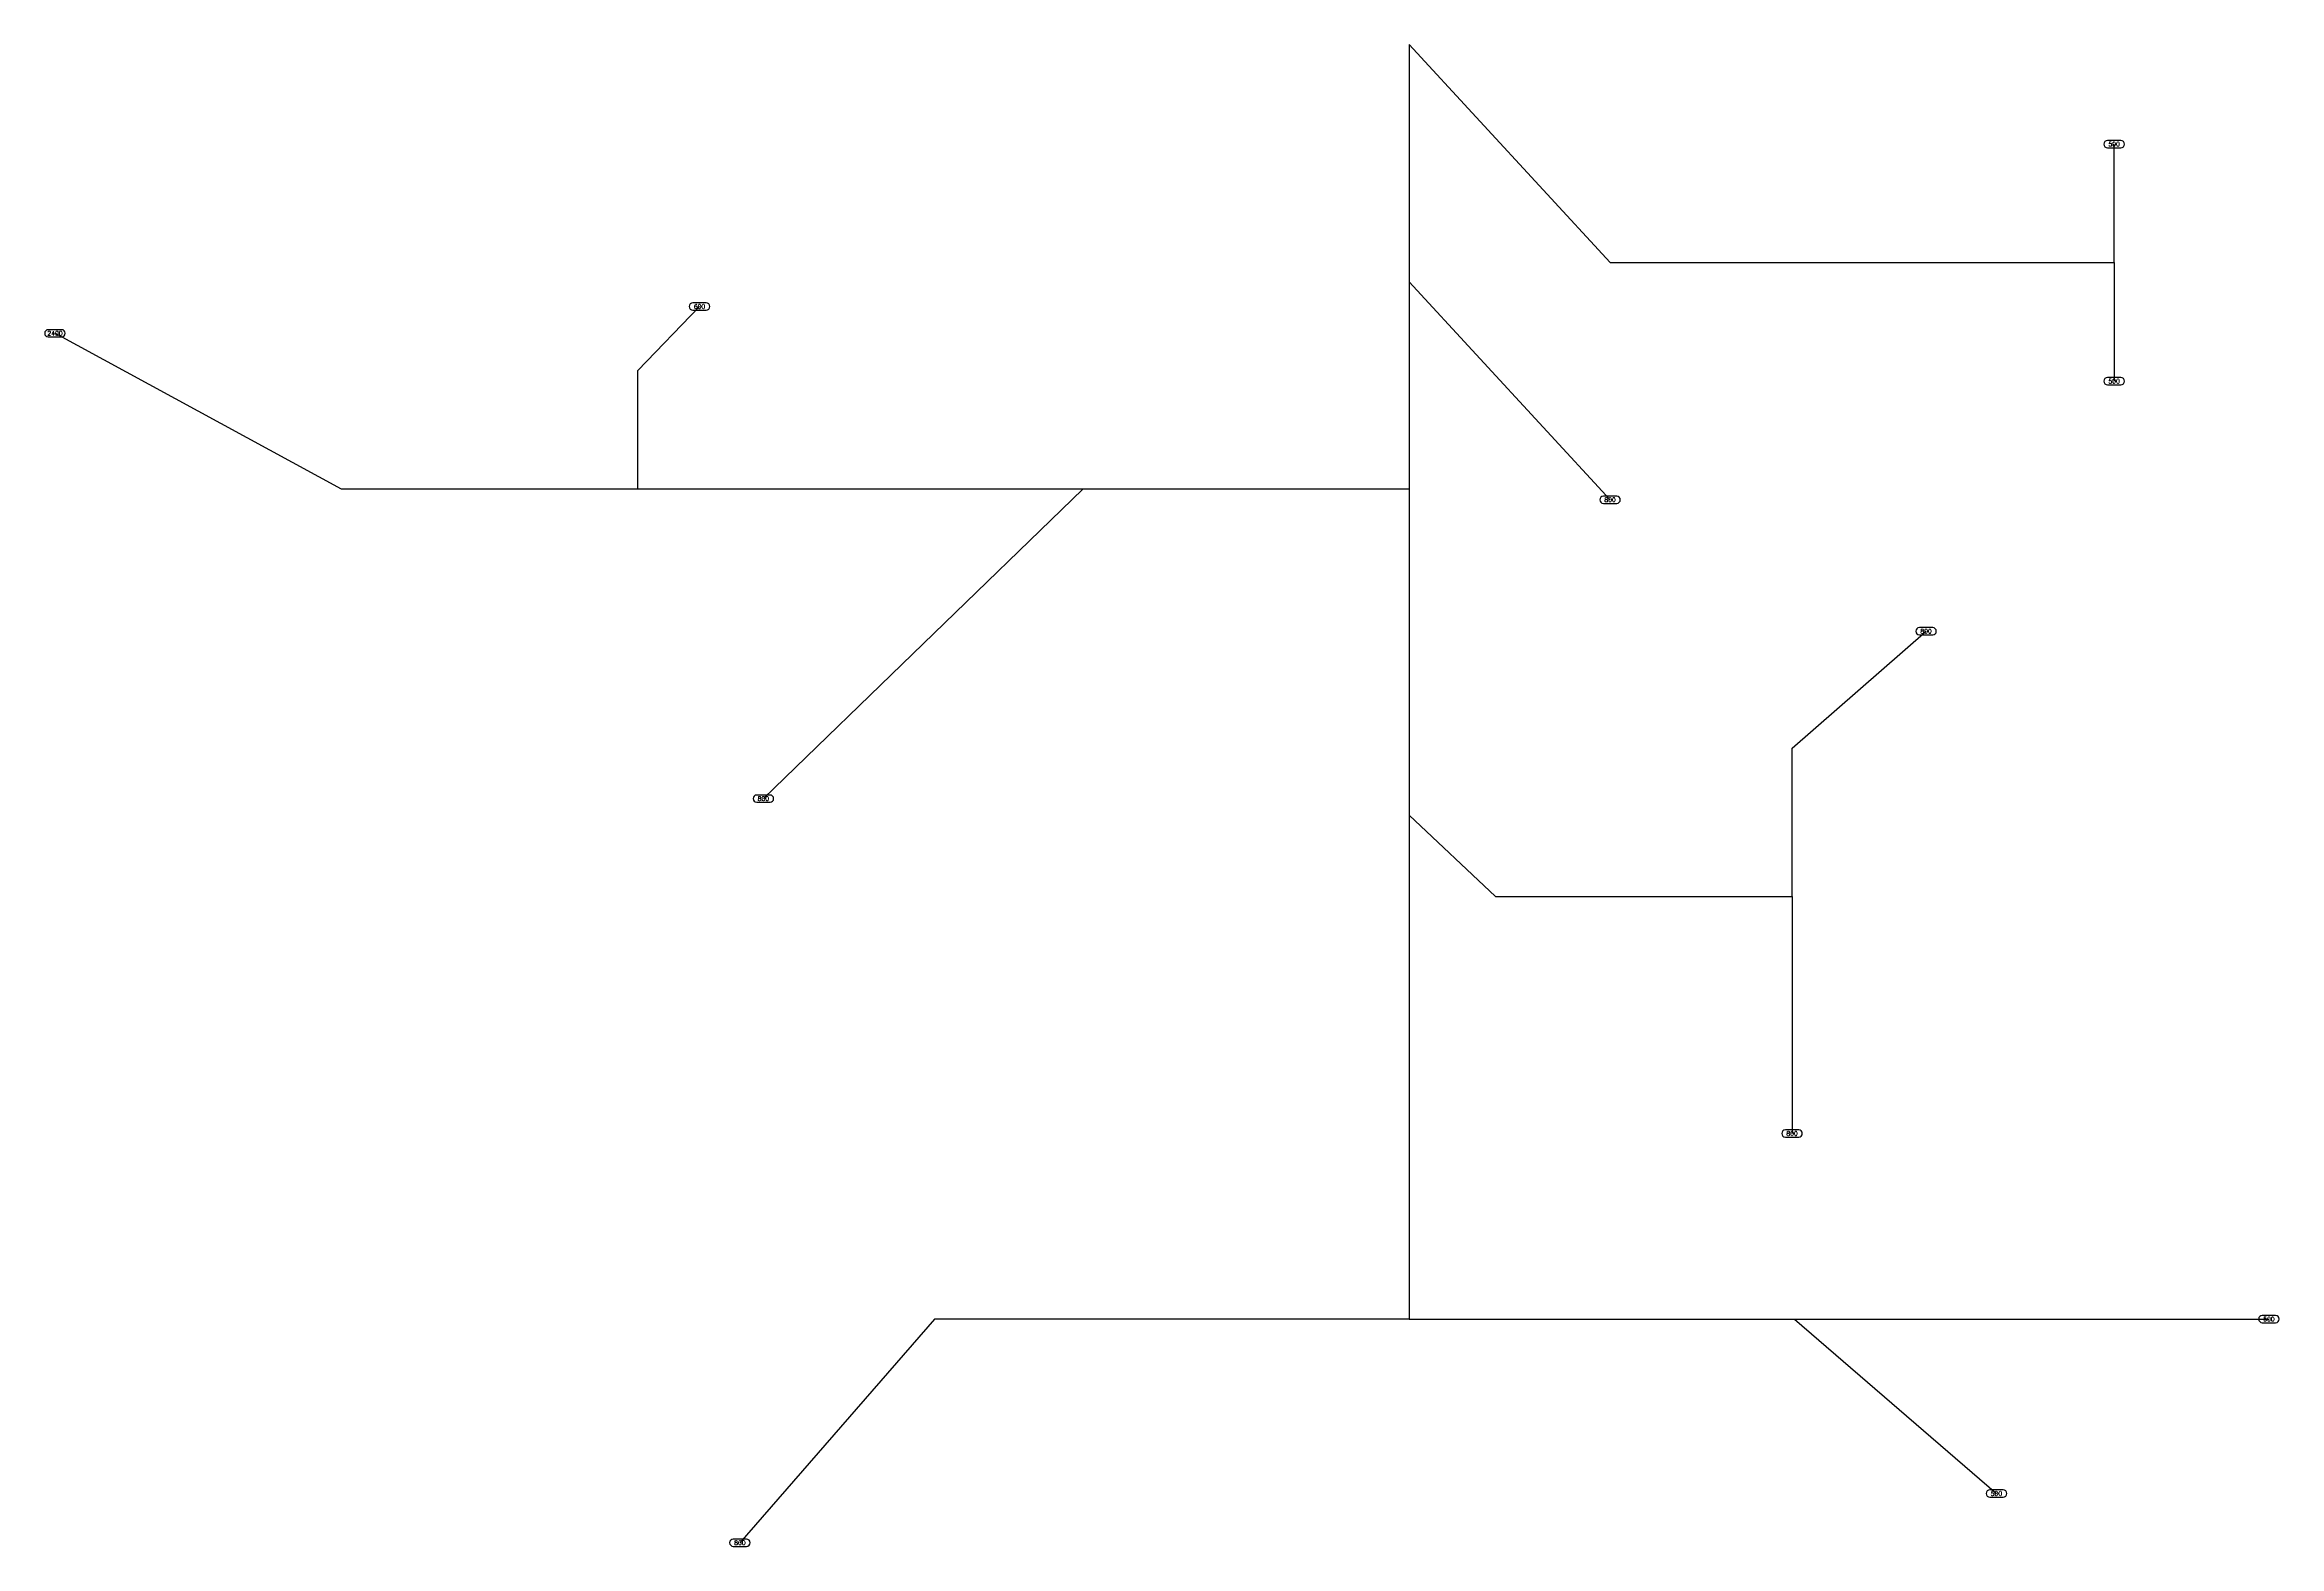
# Model space of a CAD drawing. Header units: inches. Extents: x 8137 to 8682, y -59634 to -59459.
# Drawn here: x 8309.27 to 8333.38, y -59624.35 to -59608.14 of the extents above; entities that cross this region are included whole.
import ezdxf
from ezdxf.enums import TextEntityAlignment as Align

# ---------------------------------------------------------------- set-up
doc = ezdxf.new("R2010")
doc.units = ezdxf.units.IN
doc.header["$MEASUREMENT"] = 0
doc.layers.add('DUCT', color=7, linetype='Continuous')
doc.layers.add('Flow Rate', color=3, linetype='Continuous')
doc.styles.add('RomanD', font='romand.shx')

# ---------------------------------------------------------------- blocks, each defined once
blk = doc.blocks.new('Diffuser')
at = {"layer": 'Flow Rate'}
blk.add_lwpolyline([(1.4973, -0.8156, 1), (1.4973, 0.8156), (-1.4973, 0.8156, 1), (-1.4973, -0.8156)], format="xyb", close=True, dxfattribs=at)
at = {"layer": 'Flow Rate', "color": 2, "style": 'RomanD'}
blk.add_attdef('Flow Rate', text='', height=1, dxfattribs=at).set_placement((0, 0), align=Align.MIDDLE_CENTER)

msp = doc.modelspace()

# ---------------------------------------------------------------- linework, layer by layer
at = {"layer": 'DUCT'}
for p, q in [((8323.991, -59608.138), (8326.16, -59610.492)), ((8323.991, -59608.138), (8323.991, -59610.698)), ((8331.6, -59610.492), (8331.6, -59609.212)), ((8326.16, -59610.492), (8331.6, -59610.492)), ((8331.6, -59610.492), (8331.6, -59611.772)), ((8323.991, -59610.698), (8326.16, -59613.052)), ((8323.991, -59610.698), (8323.991, -59612.938)), ((8315.671, -59611.658), (8316.335, -59610.965)), ((8312.471, -59612.938), (8309.38, -59611.255)), ((8315.671, -59612.938), (8315.671, -59611.658)), ((8315.671, -59612.938), (8312.471, -59612.938)), ((8320.471, -59612.938), (8315.671, -59612.938)), ((8317.024, -59616.279), (8320.471, -59612.938)), ((8323.991, -59612.938), (8320.471, -59612.938)), ((8323.991, -59612.938), (8323.991, -59616.458)), ((8328.124, -59615.735), (8329.57, -59614.472)), ((8328.124, -59617.335), (8328.124, -59615.735)), ((8323.991, -59616.458), (8324.924, -59617.335)), ((8323.991, -59616.458), (8323.991, -59621.898)), ((8324.924, -59617.335), (8328.124, -59617.335)), ((8328.124, -59617.335), (8328.124, -59619.895)), ((8318.871, -59621.898), (8316.771, -59624.313)), ((8323.991, -59621.898), (8318.871, -59621.898)), ((8323.991, -59621.898), (8328.151, -59621.898)), ((8328.151, -59621.898), (8330.33, -59623.782)), ((8328.151, -59621.898), (8333.271, -59621.898))]:
    msp.add_line(p, q, dxfattribs=at)

# ---------------------------------------------------------------- block references
at = {"layer": 'Flow Rate', "xscale": 0.048, "yscale": 0.048, "zscale": 0.048}
for p, values in [((8331.6, -59609.212), {'Flow Rate': '500'}), ((8316.335, -59610.965), {'Flow Rate': '600'}), ((8309.38, -59611.255), {'Flow Rate': '2400'}), ((8331.6, -59611.772), {'Flow Rate': '500'}), ((8326.16, -59613.052), {'Flow Rate': '800'}), ((8329.57, -59614.472), {'Flow Rate': '800'}), ((8317.024, -59616.279), {'Flow Rate': '800'}), ((8328.124, -59619.895), {'Flow Rate': '800'}), ((8333.271, -59621.898), {'Flow Rate': '500'}), ((8330.33, -59623.782), {'Flow Rate': '500'}), ((8316.771, -59624.313), {'Flow Rate': '800'})]:
    msp.add_blockref('Diffuser', p, dxfattribs=at).add_auto_attribs(values)

doc.saveas('drawing.dxf')
